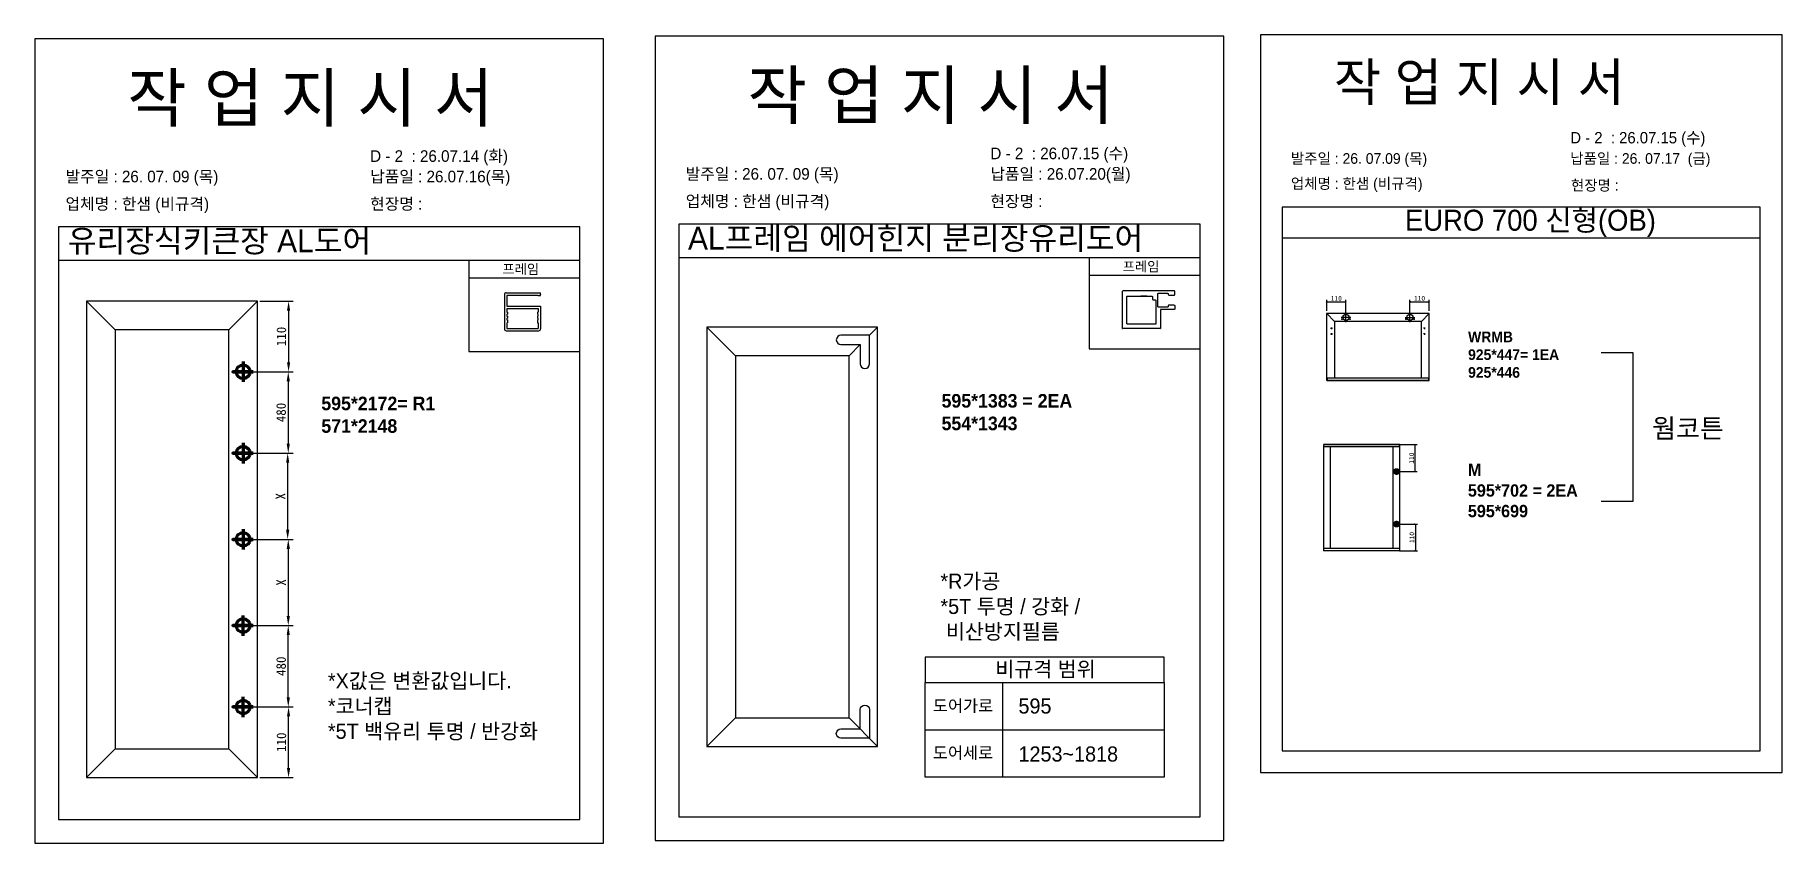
# Model space of a CAD drawing. Header units: millimetres. Extents: x -44117 to 256353, y -2095463 to 65325.
# Drawn here: x 110897 to 120065, y -1106079 to -1101839 of the extents above; entities that cross this region are included whole.
import ezdxf

# ---------------------------------------------------------------- set-up
doc = ezdxf.new("R2010")
doc.units = ezdxf.units.MM
doc.header["$LTSCALE"] = 10
doc.layers.add('Layer1', color=7, linetype='Continuous', lineweight=70)
doc.layers.add('PDF_Geomertry', color=7, linetype='Continuous')
doc.layers.add('PDF_Text', color=7, linetype='Continuous')
doc.styles.add('MtX_Gulim', font='')
doc.styles.add('PDF Arial', font='')
doc.styles.get('MtX_Gulim').set_extended_font_data('Gulim', bold=True)
doc.styles.get('PDF Arial').set_extended_font_data('Arial')
doc.dimstyles.new('ISO-25', dxfattribs={"dimtxt": 2.5, "dimasz": 2.5, "dimexe": 1, "dimexo": 1, "dimtad": 1, "dimtxsty": 'Standard', "dimblk": 'ARCHTICK', "dimcen": 2.5, "dimadec": 0, "dimazin": 0, "dimtfac": 1, "dimtmove": 0, "dimatfit": 3, "dimfxl": 0, "dimarcsym": 0})
doc.dimstyles.new('복사 ISO-25', dxfattribs={"dimscale": 3, "dimtxt": 2.5, "dimasz": 2.5, "dimexe": 1.25, "dimexo": 0.625, "dimtad": 1, "dimtxsty": 'Standard', "dimcen": 2.5, "dimadec": 0, "dimazin": 0, "dimtfac": 1, "dimtmove": 0, "dimatfit": 3, "dimfxl": 0, "dimarcsym": 0})

msp = doc.modelspace()

# ---------------------------------------------------------------- texts
at = {"linetype": 'Continuous', "style": 'MtX_Gulim'}
for p in [(113349.96367, -1103092.83688), (116604.45973, -1103078.99372)]:
    msp.add_text('프레임', height=51.271748, dxfattribs=at).set_placement(p)
at = {"attachment_point": 1}
for s, width, gutter_width, heights, insert, char_height in [('{\\fGulim|b0|i0|c129|p50;작 업 지 시 서}', 4666.4485321, 17.63682, [-219.88959], (117712.96772, -1101986.87492), 197.5323919), ('{\\fGulim|b0|i0|c129|p50;작 업 지 시 서}', 5874.4321472, 22.20239, [-276.81147], (111381.49685, -1102044.13358), 248.6667591), ('{\\fGulim|b0|i0|c129|p50;작 업 지 시 서}', 5874.4321472, 22.20239, [-276.81147], (114635.99291, -1102030.29042), 248.6667591), ('{\\fGulim|b0|i0|c129|p50;\\C1;D - 2  : 26.07.14 (화)}', 5874.4321472, 22.20239, [62.32696], (112655.99127, -1102443.70731), 60.923356), ('{\\fGulim|b0|i0|c129|p50;\\C1;D - 2  : 26.07.15 (수)}', 5874.4321472, 22.20239, [62.32696], (115910.48732, -1102429.86415), 60.923356), ('\\pt11;{\\fGulim|b0|i0|c129|p50;발주일 : 26. 07.09 (목)}', 5387.0305146, 20.36026, [56.20102], (117487.22808, -1102458.94493), 55.8685452), ('{\\fGulim|b0|i0|c129|p50;납품일 : 26. 07.17  (금)}', 5387.0305146, 20.36026, [57.15569], (118953.13072, -1102458.94493), 55.8685452), ('\\pt11;{\\fGulim|b0|i0|c129|p50;발주일 : 26. 07. 09 (목)}', 5874.4321472, 22.20239, [61.28591], (111057.45835, -1102551.10581), 60.923356), ('{\\fGulim|b0|i0|c129|p50;납품일 : 26.07.16(목)}', 5874.4321472, 22.20239, [62.32696], (112655.99127, -1102551.10581), 60.923356), ('\\pt11;{\\fGulim|b0|i0|c129|p50;발주일 : 26. 07. 09 (목)}', 5874.4321472, 22.20239, [61.28591], (114311.95441, -1102537.26265), 60.923356), ('{\\fGulim|b0|i0|c129|p50;납품일 : 26.07.20(월)}', 5874.4321472, 22.20239, [62.32696], (115910.48732, -1102537.26265), 60.923356), ('{\\fGulim|b0|i0|c129|p50;업체명 : 한샘 (비규격)}', 5387.0305146, 20.36026, [58.82126], (117487.22808, -1102590.31938), 55.8685452), ('{\\fGulim|b0|i0|c129|p50;현장명 :  }', 5350.1178156, 20.22075, [61.9135], (118957.02875, -1102599.68879), 55.485726), ('{\\fGulim|b0|i0|c129|p50;업체명 : 한샘 (비규격)}', 5874.4321472, 22.20239, [64.14322], (111057.45835, -1102694.3666), 60.923356), ('{\\fGulim|b0|i0|c129|p50;현장명 : }', 5874.4321472, 22.20239, [-67.98106], (112655.99127, -1102694.3666), 60.923356), ('{\\fGulim|b0|i0|c129|p50;업체명 : 한샘 (비규격)}', 5874.4321472, 22.20239, [64.14322], (114311.95441, -1102680.52344), 60.923356), ('{\\fGulim|b0|i0|c129|p50;현장명 : }', 5874.4321472, 22.20239, [-67.98106], (115910.48732, -1102680.52344), 60.923356), ('{\\fGulim|b0|i0|c129|p50;EURO 700 신형(OB)}', 2601.342149, 9.83176, [-138.56106], (118085.7424, -1102755.85198), 110.1157193), ('{\\fGulim|b0|i0|c129|p50;유리장식키큰장 AL도어 }', 2836.7034314, 10.72131, [-133.98922], (111069.35467, -1102859.03129), 120.0786444), ('{\\fGulim|b0|i0|c129|p50;AL프레임 에어힌지 분리장유리도어}', 2836.7034314, 10.72131, [-134.14911], (114323.85072, -1102845.18813), 120.0786444), ('{\\f굴림|b1|i0|c129|p50;WRMB\\P925*447= 1EA\\P\\C1;925*446}', 18233.5802458, 234.5, [-244.1426], (118417.12142, -1103395.23549), 55.9139065), ('{\\f굴림|b1|i0|c129|p50;595*2172= R1\\P\\C1;571*2148}', 21510.0890558, 276.6388, [-191.85936], (112399.77164, -1103736.82997), 71.1356923), ('{\\f굴림|b1|i0|c129|p50;595*1383 = 2EA\\P\\C1;554*1343}', 21510.0890558, 276.6388, [-191.85936], (115654.2677, -1103722.98681), 71.1356923), ('{\\f굴림|b1|i0|c129|p50;\\C5;웜코튼}', 14325.1668253, 184.23434, [-107.93651], (119382.67282, -1103852.865), 100), ('{\\f굴림|b1|i0|c129|p50;M\\P595*702 = 2EA\\P\\C1;595*699}', 19575.7466593, 251.76145, [3084.05434], (118416.12559, -1104088.90832), 64.7386576), ('{\\fGulim|b0|i0|c129|p50;*R가공\\P*5T 투명 / 강화 /\\P 비산방지필름}', 1875.2995193, 7.08769, [-364.28377], (115648.35545, -1104665.43021), 79.3820819), ('{\\fGulim|b0|i0|c129|p50;비규격 범위}', 1875.2995193, 7.08769, [-88.47244], (115936.27033, -1105127.05556), 79.3820819), ('{\\fGulim|b0|i0|c129|p50;*X값은 변환값입니다.\\P*코너캡\\P*5T 백유리 투명 / 반강화 }', 1875.2995193, 7.08769, [-368.08904], (112434.27169, -1105188.47398), 79.3820819), ('{\\fGulim|b0|i0|c129|p50;도어가로}', 1485.9640615, 5.61619, [-70.02071], (115608.92441, -1105327.3335), 62.9013764), ('{\\fGulim|b0|i0|c129|p50;595}', 1875.2995193, 7.08769, [-81.39042], (116057.86463, -1105320.52061), 79.3820819), ('{\\fGulim|b0|i0|c129|p50;도어세로}', 1485.9640615, 5.61619, [-70.02071], (115608.92441, -1105574.15177), 62.9013764), ('{\\fGulim|b0|i0|c129|p50;1253~1818}', 1875.2995193, 7.08769, [-81.60182], (116057.86463, -1105572.17846), 79.3820819)]:
    msp.add_mtext_dynamic_manual_height_columns(s, width=width, gutter_width=gutter_width, heights=heights, dxfattribs=dict(at, insert=insert, char_height=char_height))
at = {"color": 1, "insert": (118953.44518, -1102347.88607), "char_height": 59.7264419, "attachment_point": 1}
msp.add_mtext_dynamic_manual_height_columns('{\\fGulim|b0|i0|c129|p50;D - 2  : 26.07.15 (수)}', width=5759.0217184, gutter_width=21.7662, heights=[61.10247], dxfattribs=at)
at = {"layer": 'PDF_Text', "char_height": 5.30496, "attachment_point": 7, "rotation": 180, "style": 'PDF Arial'}
for insert in [(116604.27245, -1103379.2151), (116807.70477, -1103379.2151)]:
    msp.add_mtext('X', dxfattribs=dict(at, insert=insert))

# ---------------------------------------------------------------- blocks, each defined once
blk = doc.blocks.new('*D7673')
at = {"color": 0, "lineweight": -2}
for p, q in [((112076.9, -1103235.6), (112252.8, -1103235.6)), ((112227.8, -1103285.6), (112227.8, -1103556.3)), ((112001.9, -1103606.3), (112252.8, -1103606.3))]:
    blk.add_line(p, q, dxfattribs=at)
at = {"color": 0}
for points in [[(112236.1, -1103285.6), (112219.4, -1103285.6), (112227.8, -1103235.6)], [(112219.4, -1103556.3), (112236.1, -1103556.3), (112227.8, -1103606.3)]]:
    blk.add_solid(points, dxfattribs=at)
at = {"layer": 'Defpoints', "color": 0}
for p in [(112064.4, -1103235.6), (111989.4, -1103606.3), (112227.8, -1103606.3)]:
    blk.add_point(p, dxfattribs=at)
at = {"color": 0, "insert": (112190.3, -1103421), "char_height": 50, "attachment_point": 5, "rotation": 90}
blk.add_mtext('110', dxfattribs=at)
blk = doc.blocks.new('*D7674')
at = {"color": 0, "lineweight": -2}
for p, q in [((112001.9, -1103606.3), (112251.2, -1103606.3)), ((112226.2, -1103656.3), (112226.2, -1103983.3)), ((112001.9, -1104033.3), (112251.2, -1104033.3))]:
    blk.add_line(p, q, dxfattribs=at)
at = {"color": 0}
for points in [[(112234.6, -1103656.3), (112217.9, -1103656.3), (112226.2, -1103606.3)], [(112217.9, -1103983.3), (112234.6, -1103983.3), (112226.2, -1104033.3)]]:
    blk.add_solid(points, dxfattribs=at)
at = {"layer": 'Defpoints', "color": 0}
for p in [(111989.4, -1103606.3), (111989.4, -1104033.3), (112226.2, -1104033.3)]:
    blk.add_point(p, dxfattribs=at)
at = {"color": 0, "insert": (112188.7, -1103819.8), "char_height": 50, "attachment_point": 5, "rotation": 90}
blk.add_mtext('480', dxfattribs=at)
blk = doc.blocks.new('*D7675')
at = {"color": 0, "lineweight": -2}
for p, q in [((112001.9, -1105365), (112252.8, -1105365)), ((112227.8, -1105685.6), (112227.8, -1105415)), ((112076.9, -1105735.6), (112252.8, -1105735.6))]:
    blk.add_line(p, q, dxfattribs=at)
at = {"color": 0}
for points in [[(112236.1, -1105415), (112219.4, -1105415), (112227.8, -1105365)], [(112219.4, -1105685.6), (112236.1, -1105685.6), (112227.8, -1105735.6)]]:
    blk.add_solid(points, dxfattribs=at)
at = {"layer": 'Defpoints', "color": 0}
for p in [(111989.4, -1105365), (112227.8, -1105365), (112064.4, -1105735.6)]:
    blk.add_point(p, dxfattribs=at)
at = {"color": 0, "insert": (112190.3, -1105550.3), "char_height": 50, "attachment_point": 5, "rotation": 90}
blk.add_mtext('110', dxfattribs=at)
blk = doc.blocks.new('*D7676')
at = {"color": 0, "lineweight": -2}
for p, q in [((112001.9, -1104938), (112251.2, -1104938)), ((112226.2, -1105315), (112226.2, -1104988)), ((112001.9, -1105365), (112251.2, -1105365))]:
    blk.add_line(p, q, dxfattribs=at)
at = {"color": 0}
for points in [[(112234.6, -1104988), (112217.9, -1104988), (112226.2, -1104938)], [(112217.9, -1105315), (112234.6, -1105315), (112226.2, -1105365)]]:
    blk.add_solid(points, dxfattribs=at)
at = {"layer": 'Defpoints', "color": 0}
for p in [(111989.4, -1104938), (112226.2, -1104938), (111989.4, -1105365)]:
    blk.add_point(p, dxfattribs=at)
at = {"color": 0, "insert": (112188.7, -1105151.5), "char_height": 50, "attachment_point": 5, "rotation": 90}
blk.add_mtext('480', dxfattribs=at)
blk = doc.blocks.new('*D7677')
at = {"color": 0, "lineweight": -2}
for p, q in [((112001.9, -1104033.3), (112248.1, -1104033.3)), ((112223.1, -1104435.6), (112223.1, -1104083.3)), ((112001.9, -1104485.6), (112248.1, -1104485.6))]:
    blk.add_line(p, q, dxfattribs=at)
at = {"color": 0}
for points in [[(112231.4, -1104083.3), (112214.8, -1104083.3), (112223.1, -1104033.3)], [(112214.8, -1104435.6), (112231.4, -1104435.6), (112223.1, -1104485.6)]]:
    blk.add_solid(points, dxfattribs=at)
at = {"layer": 'Defpoints', "color": 0}
for p in [(111989.4, -1104033.3), (112223.1, -1104033.3), (111989.4, -1104485.6)]:
    blk.add_point(p, dxfattribs=at)
at = {"color": 0, "insert": (112185.6, -1104259.5), "char_height": 50, "attachment_point": 5, "rotation": 90}
blk.add_mtext('X', dxfattribs=at)
blk = doc.blocks.new('*D7678')
at = {"color": 0, "lineweight": -2}
for p, q in [((112001.9, -1104485.6), (112251.2, -1104485.6)), ((112226.2, -1104535.6), (112226.2, -1104888)), ((112001.9, -1104938), (112251.2, -1104938))]:
    blk.add_line(p, q, dxfattribs=at)
at = {"color": 0}
for points in [[(112234.6, -1104535.6), (112217.9, -1104535.6), (112226.2, -1104485.6)], [(112217.9, -1104888), (112234.6, -1104888), (112226.2, -1104938)]]:
    blk.add_solid(points, dxfattribs=at)
at = {"layer": 'Defpoints', "color": 0}
for p in [(111989.4, -1104485.6), (111989.4, -1104938), (112226.2, -1104938)]:
    blk.add_point(p, dxfattribs=at)
at = {"color": 0, "insert": (112188.7, -1104711.8), "char_height": 50, "attachment_point": 5, "rotation": 90}
blk.add_mtext('X', dxfattribs=at)
blk = doc.blocks.new('_ArchTick')
at = {"color": 0, "linetype": 'ByBlock', "const_width": 0.15}
blk.add_lwpolyline([(-0.5, -0.5), (0.5, 0.5)], dxfattribs=at)
blk = doc.blocks.new('*D7679')
at = {"color": 0, "lineweight": -2}
for p, q in [((117675.4, -1103286.1), (117675.4, -1103229.4)), ((117675.4, -1103239.4), (117776, -1103239.4)), ((117776, -1103305.9), (117776, -1103229.4))]:
    blk.add_line(p, q, dxfattribs=at)
at = {"layer": 'Defpoints', "color": 0}
for p in [(117776, -1103239.4), (117675.4, -1103301.1), (117776, -1103320.9)]:
    blk.add_point(p, dxfattribs=at)
at = {"color": 0, "lineweight": -2, "xscale": 10, "yscale": 10, "zscale": 10, "rotation": 180}
blk.add_blockref('_ArchTick', (117675.4, -1103239.4), dxfattribs=at)
at = {"color": 0, "lineweight": -2, "xscale": 10, "yscale": 10, "zscale": 10}
blk.add_blockref('_ArchTick', (117776, -1103239.4), dxfattribs=at)
at = {"color": 0, "insert": (117725.7, -1103220.7), "char_height": 25, "attachment_point": 5}
blk.add_mtext('110', dxfattribs=at)
blk = doc.blocks.new('*D7680')
at = {"color": 0, "lineweight": -2}
for p, q in [((118112, -1103305.9), (118112, -1103229.4)), ((118112, -1103239.4), (118212.5, -1103239.4)), ((118212.5, -1103286.1), (118212.5, -1103229.4))]:
    blk.add_line(p, q, dxfattribs=at)
at = {"layer": 'Defpoints', "color": 0}
for p in [(118212.5, -1103239.4), (118112, -1103320.9), (118212.5, -1103301.1)]:
    blk.add_point(p, dxfattribs=at)
at = {"color": 0, "lineweight": -2, "xscale": 10, "yscale": 10, "zscale": 10, "rotation": 180}
blk.add_blockref('_ArchTick', (118112, -1103239.4), dxfattribs=at)
at = {"color": 0, "lineweight": -2, "xscale": 10, "yscale": 10, "zscale": 10}
blk.add_blockref('_ArchTick', (118212.5, -1103239.4), dxfattribs=at)
at = {"color": 0, "insert": (118162.2, -1103220.7), "char_height": 25, "attachment_point": 5}
blk.add_mtext('110', dxfattribs=at)
blk = doc.blocks.new('*D7681')
at = {"color": 0, "lineweight": -2}
for p, q in [((118057.2, -1103988.3), (118149.4, -1103988.3)), ((118139.4, -1104130), (118139.4, -1103988.3)), ((118057.2, -1104130), (118149.4, -1104130))]:
    blk.add_line(p, q, dxfattribs=at)
at = {"layer": 'Defpoints', "color": 0}
for p in [(118042.2, -1103988.3), (118139.4, -1103988.3), (118042.2, -1104130)]:
    blk.add_point(p, dxfattribs=at)
at = {"color": 0, "lineweight": -2, "xscale": 10, "yscale": 10, "zscale": 10}
for p, rotation in [((118139.4, -1103988.3), 90), ((118139.4, -1104130), 270)]:
    blk.add_blockref('_ArchTick', p, dxfattribs=dict(at, rotation=rotation))
at = {"color": 0, "insert": (118120.6, -1104059.2), "char_height": 25, "attachment_point": 5, "rotation": 90}
blk.add_mtext('110', dxfattribs=at)
blk = doc.blocks.new('*D7682')
at = {"color": 0, "lineweight": -2}
for p, q in [((118057.2, -1104405.5), (118150.9, -1104405.5)), ((118140.9, -1104405.5), (118140.9, -1104546.4)), ((118057.2, -1104546.4), (118150.9, -1104546.4))]:
    blk.add_line(p, q, dxfattribs=at)
at = {"layer": 'Defpoints', "color": 0}
for p in [(118042.2, -1104405.5), (118042.2, -1104546.4), (118140.9, -1104546.4)]:
    blk.add_point(p, dxfattribs=at)
at = {"color": 0, "lineweight": -2, "xscale": 10, "yscale": 10, "zscale": 10}
for p, rotation in [((118140.9, -1104405.5), 90), ((118140.9, -1104546.4), 270)]:
    blk.add_blockref('_ArchTick', p, dxfattribs=dict(at, rotation=rotation))
at = {"color": 0, "insert": (118122.2, -1104476), "char_height": 25, "attachment_point": 5, "rotation": 90}
blk.add_mtext('110', dxfattribs=at)

# ---------------------------------------------------------------- dimensions: what is measured, and where the dimension line sits
for base, p1, p2, angle, text, dimstyle, override, picture, middle in [((112227.76142, -1103606.27593), (112064.37779, -1103235.62943), (111989.35327, -1103606.27593), 90, '110', '복사 ISO-25', {"dimscale": 20, "dimtxsty": 'Standard'}, '*D7673', (112190.26142, -1103420.95268)), ((112226.23815, -1104033.28543), (111989.37779, -1103606.27593), (111989.37779, -1104033.28543), 90, '480', '복사 ISO-25', {"dimscale": 20, "dimtxsty": 'Standard'}, '*D7674', (112188.73815, -1103819.78068)), ((112223.11315, -1104033.28543), (111989.37779, -1104485.62943), (111989.37779, -1104033.28543), 90, 'X', '복사 ISO-25', {"dimscale": 20, "dimtxsty": 'Standard'}, '*D7677', (112185.61315, -1104259.45743)), ((118139.38155, -1103988.31224), (118042.21603, -1104130.0195), (118042.21603, -1103988.31224), 90, '110', 'ISO-25', {"dimscale": 10, "dimasz": 1, "dimexo": 1.5, "dimtxsty": 'Standard'}, '*D7681', (118120.63155, -1104059.16587)), ((118140.93564, -1104546.3614), (118042.21603, -1104405.54092), (118042.21603, -1104546.3614), 90, '110', 'ISO-25', {"dimscale": 10, "dimasz": 1, "dimexo": 1.5, "dimtxsty": 'Standard'}, '*D7682', (118122.18564, -1104475.95116)), ((112226.23815, -1104937.97343), (111989.37779, -1104485.62943), (111989.37779, -1104937.97343), 90, 'X', '복사 ISO-25', {"dimscale": 20, "dimtxsty": 'Standard'}, '*D7678', (112188.73815, -1104711.80143)), ((112226.23815, -1104937.97343), (111989.37779, -1105364.98294), (111989.37779, -1104937.97343), 270, '480', '복사 ISO-25', {"dimscale": 20, "dimtxsty": 'Standard'}, '*D7676', (112188.73815, -1105151.47818)), ((112227.76142, -1105364.98294), (112064.37779, -1105735.62943), (111989.35327, -1105364.98294), 270, '110', '복사 ISO-25', {"dimscale": 20, "dimtxsty": 'Standard'}, '*D7675', (112190.26142, -1105550.30618))]:
    dim = msp.add_linear_dim(base=base, p1=p1, p2=p2, angle=angle, text=text, dimstyle=dimstyle, override=override)
    dim.commit()
    dim.dimension.update_dxf_attribs({"geometry": picture, "text_midpoint": middle})
for base, p1, p2, picture, middle in [((117776.00671, -1103239.40019), (117675.44839, -1103301.08859), (117776.00671, -1103320.92349), '*D7679', (117725.72755, -1103220.65019)), ((118212.51214, -1103239.40019), (118111.95383, -1103320.92349), (118212.51214, -1103301.08859), '*D7680', (118162.23298, -1103220.65019))]:
    dim = msp.add_linear_dim(base=base, p1=p1, p2=p2, text='110', dimstyle='ISO-25', override={"dimscale": 10, "dimasz": 1, "dimexo": 1.5, "dimtxsty": 'Standard'})
    dim.commit()
    dim.dimension.update_dxf_attribs({"geometry": picture, "text_midpoint": middle})

# ---------------------------------------------------------------- linework, layer by layer
for p, q in [((119950.66077, -1102742.82684), (117442.27711, -1102742.82684)), ((113756.60791, -1102845.20859), (111021.27356, -1102845.20859)), ((117011.10396, -1102831.36543), (114275.76961, -1102831.36543)), ((119950.66077, -1102905.7089), (117442.27711, -1102905.7089)), ((113756.60791, -1103022.8277), (111021.27356, -1103022.8277)), ((117011.10396, -1103008.98455), (114275.76961, -1103008.98455)), ((113756.60791, -1103115.20633), (113174.48784, -1103115.20633)), ((117011.10396, -1103101.36317), (116428.98389, -1103101.36317)), ((111317.85668, -1103385.62943), (111167.85668, -1103235.62943)), ((111914.37779, -1103385.62943), (112064.37779, -1103235.62943)), ((113360.37707, -1103201.11769), (113360.37707, -1103381.11769)), ((113370.37707, -1103191.11769), (113550.37707, -1103191.11769)), ((113372.37707, -1103206.11769), (113372.37707, -1103262.11769)), ((113538.37707, -1103206.11769), (113372.37707, -1103206.11769)), ((113538.37707, -1103206.11769), (113550.37707, -1103206.11769)), ((113550.37707, -1103206.11769), (113550.37707, -1103191.11769)), ((113550.37707, -1103201.11769), (113550.37707, -1103203.11769)), ((113372.37707, -1103262.11769), (113550.37707, -1103262.11769)), ((113372.37707, -1103274.11769), (113372.37707, -1103279.11769)), ((113372.37707, -1103274.11769), (113372.37707, -1103294.11769)), ((113372.37707, -1103274.11769), (113538.37707, -1103274.11769)), ((113372.37707, -1103294.11769), (113376.37707, -1103294.11769)), ((113372.37707, -1103304.11769), (113372.37707, -1103314.11769)), ((113372.37707, -1103304.11769), (113376.37707, -1103304.11769)), ((113372.37707, -1103314.11769), (113376.37707, -1103314.11769)), ((113372.37707, -1103324.11769), (113372.37707, -1103334.11769)), ((113372.37707, -1103324.11769), (113376.37707, -1103324.11769)), ((113372.37707, -1103334.11769), (113376.37707, -1103334.11769)), ((113376.37707, -1103294.11769), (113376.37707, -1103304.11769)), ((113376.37707, -1103314.11769), (113376.37707, -1103324.11769)), ((113376.37707, -1103334.11769), (113376.37707, -1103349.11769)), ((113534.37707, -1103294.11769), (113534.37707, -1103304.11769)), ((113534.37707, -1103294.11769), (113538.37707, -1103294.11769)), ((113534.37707, -1103304.11769), (113538.37707, -1103304.11769)), ((113534.37707, -1103314.11769), (113534.37707, -1103324.11769)), ((113534.37707, -1103314.11769), (113538.37707, -1103314.11769)), ((113534.37707, -1103324.11769), (113538.37707, -1103324.11769)), ((113534.37707, -1103334.11769), (113534.37707, -1103349.11769)), ((113534.37707, -1103334.11769), (113538.37707, -1103334.11769)), ((113538.37707, -1103274.11769), (113538.37707, -1103279.11769)), ((113538.37707, -1103274.11769), (113538.37707, -1103294.11769)), ((113538.37707, -1103314.11769), (113538.37707, -1103304.11769)), ((113538.37707, -1103334.11769), (113538.37707, -1103324.11769)), ((113550.37707, -1103262.11769), (113550.37707, -1103381.11769)), ((117674.98711, -1103301.08859), (117674.98711, -1103650.7363)), ((117716.04073, -1103342.14222), (117675.12221, -1103300.76242)), ((118212.51214, -1103300.62732), (117675.44839, -1103300.62732)), ((117801.16718, -1103320.92349), (117750.84624, -1103320.92349)), ((117758.93947, -1103330.14902), (117751.55904, -1103330.14902)), ((117755.24926, -1103326.45881), (117755.24926, -1103333.83924)), ((117776.0067, -1103346.08396), (117776.0067, -1103295.76302)), ((117800.45437, -1103330.14902), (117793.07394, -1103330.14902)), ((117796.76416, -1103326.45881), (117796.76416, -1103333.83924)), ((118086.79335, -1103320.92349), (118137.1143, -1103320.92349)), ((118094.8866, -1103330.14902), (118087.50617, -1103330.14902)), ((118091.19639, -1103326.45881), (118091.19639, -1103333.83924)), ((118111.95383, -1103346.08396), (118111.95383, -1103295.76302)), ((118136.4015, -1103330.14902), (118129.02107, -1103330.14902)), ((118132.71129, -1103326.45881), (118132.71129, -1103333.83924)), ((118171.91979, -1103342.14222), (118212.83831, -1103300.76242)), ((118212.97341, -1103650.7363), (118212.97341, -1103301.08859)), ((113370.37707, -1103391.11769), (113540.37707, -1103391.11769)), ((113372.37707, -1103349.11769), (113372.37707, -1103379.11769)), ((113372.37707, -1103349.11769), (113376.37707, -1103349.11769)), ((113372.37707, -1103379.11769), (113538.37707, -1103379.11769)), ((113534.37707, -1103349.11769), (113538.37707, -1103349.11769)), ((113538.37707, -1103349.11769), (113538.37707, -1103379.11769)), ((113538.37707, -1103371.11769), (113538.37707, -1103379.11769)), ((114572.35273, -1103521.78628), (114422.35273, -1103371.78628)), ((115276.32565, -1103414.33447), (115318.87384, -1103371.78628)), ((117695.74457, -1103378.1218), (117704.9701, -1103378.1218)), ((117695.74457, -1103407.6435), (117704.9701, -1103407.6435)), ((117700.35733, -1103373.50903), (117700.35733, -1103382.73456)), ((117700.35733, -1103403.03073), (117700.35733, -1103412.25627)), ((117716.04073, -1103342.14222), (117716.04073, -1103638.28183)), ((118171.91979, -1103342.14222), (117716.04073, -1103342.14222)), ((118171.91979, -1103637.35927), (118171.91979, -1103342.14222)), ((118192.21597, -1103378.1218), (118182.99044, -1103378.1218)), ((118192.21597, -1103407.6435), (118182.99044, -1103407.6435)), ((118187.60321, -1103373.50903), (118187.60321, -1103382.73456)), ((118187.60321, -1103403.03073), (118187.60321, -1103412.25627)), ((115168.87384, -1103521.78628), (115227.60482, -1103463.0553)), ((117674.98711, -1103637.35927), (118212.97341, -1103637.35927)), ((117674.98711, -1103649.906), (118212.51214, -1103649.906)), ((117675.44839, -1103651.19757), (118212.51214, -1103651.19757)), ((117677.29349, -1103637.35927), (117677.29349, -1103651.19757)), ((118210.66703, -1103651.19757), (118210.66703, -1103637.35927)), ((117657.77941, -1103988.71314), (117657.77941, -1104545.96049)), ((118059.55507, -1103989.43476), (117657.77941, -1103989.43476)), ((118059.55507, -1104000.33916), (117657.77941, -1104000.33916)), ((118059.15417, -1103988.31224), (117658.18031, -1103988.31224)), ((117693.45928, -1103999.53737), (117693.45928, -1104534.33447)), ((118023.4743, -1104534.33447), (118023.4743, -1104000.33916)), ((118057.55058, -1104000.33916), (118057.55058, -1103988.31224)), ((118059.55507, -1104545.96049), (118059.55507, -1103988.71314)), ((118059.55507, -1104534.33447), (117657.77941, -1104534.33447)), ((118059.55507, -1104545.23888), (117657.77941, -1104545.23888)), ((118059.15417, -1104546.3614), (117658.18031, -1104546.3614)), ((117659.7839, -1104546.3614), (117659.7839, -1104534.33447)), ((118057.55058, -1104534.33447), (118057.55058, -1104546.3614)), ((116822.97291, -1105237.53619), (116822.97291, -1105103.17752)), ((115974.83758, -1105237.53619), (115974.83758, -1105733.10856)), ((114572.35273, -1105421.78628), (114422.35273, -1105571.78628)), ((115168.87384, -1105421.78628), (115318.87384, -1105571.78628)), ((115568.55535, -1105485.32237), (116822.97291, -1105485.32237)), ((111317.85668, -1105585.62943), (111167.85668, -1105735.62943)), ((111914.37779, -1105585.62943), (112064.37779, -1105735.62943))]:
    msp.add_line(p, q)
for points in [[(110896.94018, -1106079.35119), (113880.94129, -1106079.35119), (113880.94129, -1101859.12105), (110896.94018, -1101859.12105)], [(114151.43623, -1106065.50803), (117135.43734, -1106065.50803), (117135.43734, -1101845.27789), (114151.43623, -1101845.27789)], [(117328.25967, -1105708.63263), (120064.67821, -1105708.63263), (120064.67821, -1101838.55498), (117328.25967, -1101838.55498)], [(113756.60791, -1103022.8277), (113174.48784, -1103022.8277), (113174.48784, -1103499.28579), (113756.60791, -1103499.28579)], [(117011.10396, -1103008.98455), (116428.98389, -1103008.98455), (116428.98389, -1103485.44263), (117011.10396, -1103485.44263)], [(111167.85668, -1105735.62943), (112064.37779, -1105735.62943), (112064.37779, -1103235.62943), (111167.85668, -1103235.62943)], [(111317.85668, -1105585.62943), (111914.37779, -1105585.62943), (111914.37779, -1103385.62943), (111317.85668, -1103385.62943)], [(114422.35273, -1105571.78628), (115318.87384, -1105571.78628), (115318.87384, -1103371.78628), (114422.35273, -1103371.78628)], [(114572.35273, -1105421.78628), (115168.87384, -1105421.78628), (115168.87384, -1103521.78628), (114572.35273, -1103521.78628)], [(115568.55535, -1105237.53619), (116822.97291, -1105237.53619), (116822.97291, -1105733.10856), (115568.55535, -1105733.10856)]]:
    msp.add_lwpolyline(points, close=True)
for points in [[(117442.27711, -1102742.82684), (117442.27711, -1105594.61519), (119950.66077, -1105594.61519), (119950.66077, -1102742.82684)], [(111021.27356, -1102845.20859), (111021.27356, -1105955.01781), (113756.60791, -1105955.01781), (113756.60791, -1102845.20859)], [(114275.76961, -1102831.36543), (114275.76961, -1105941.17465), (117011.10396, -1105941.17465), (117011.10396, -1102831.36543)], [(119115.21412, -1103505.0567), (119281.37921, -1103505.0567), (119281.37921, -1104286.7879), (119115.21412, -1104286.7879)], [(116822.97291, -1105103.17752), (115568.55535, -1105103.17752), (115568.55535, -1105237.53619), (116822.97291, -1105237.53619)]]:
    msp.add_lwpolyline(points)
for points in [[(115276.35681, -1103463.0553), (115276.35681, -1103414.33447), (115126.35681, -1103414.33447, 1), (115126.35681, -1103463.0553), (115227.63598, -1103463.0553), (115227.63598, -1103564.33447, 1), (115276.35681, -1103564.33447), (115276.35681, -1103414.33447), (115227.63598, -1103414.33447)], [(115276.35681, -1105480.51726), (115276.35681, -1105529.23809), (115126.35681, -1105529.23809, -1), (115126.35681, -1105480.51726), (115227.63598, -1105480.51726), (115227.63598, -1105379.23809, -1), (115276.35681, -1105379.23809), (115276.35681, -1105529.23809), (115227.63598, -1105529.23809)]]:
    msp.add_lwpolyline(points, format="xyb")
for centre, radius in [((117755.24926, -1103330.14902), 1.47609), ((117776.0067, -1103320.92349), 16.14468), ((117796.76416, -1103330.14902), 1.47609), ((118091.19639, -1103330.14902), 1.47609), ((118111.95383, -1103320.92349), 16.14468), ((118132.71129, -1103330.14902), 1.47609), ((117700.35733, -1103378.12179), 1.38383), ((117700.35733, -1103407.6435), 1.38383), ((118187.60321, -1103378.12179), 1.38383), ((118187.60321, -1103407.6435), 1.38383)]:
    msp.add_circle(centre, radius)
for centre, radius, start, end in [((113370.37707, -1103201.11769), 10, 90, 180), ((117675.44839, -1103301.08859), 0.46128, 90, 180), ((118212.51214, -1103301.08859), 0.46128, 0, 90), ((113370.37707, -1103381.11769), 10, 180, 270), ((113540.37707, -1103381.11769), 10, 270, 0), ((113540.37707, -1103381.11769), 10, 270, 0), ((117675.44839, -1103650.7363), 0.46128, 180, 270), ((118212.51214, -1103650.7363), 0.46128, 270, 0), ((118059.15417, -1103988.71314), 0.4009, 0, 90), ((117658.18031, -1104545.9605), 0.4009, 180, 270), ((118059.15417, -1104545.9605), 0.4009, 270, 0)]:
    msp.add_arc(centre, radius, start, end)
at = {"layer": 'Layer1'}
for p, q in [((111989.37779, -1103552.78408), (111989.37779, -1103659.76778)), ((111989.37779, -1103979.79359), (111989.37779, -1104086.77728)), ((118042.21603, -1104115.24398), (118042.21603, -1104144.79503)), ((111989.37779, -1104432.13759), (111989.37779, -1104539.12128)), ((118042.21603, -1104420.31645), (118042.21603, -1104390.7654)), ((111989.37779, -1104991.46528), (111989.37779, -1104884.48158)), ((111989.37779, -1105418.47478), (111989.37779, -1105311.49109))]:
    msp.add_line(p, q, dxfattribs=at)
for points in [[(112042.86963, -1103606.27593), (111935.88594, -1103606.27593)], [(112042.86963, -1104033.28543), (111935.88594, -1104033.28543)], [(118056.99156, -1104130.0195), (118027.44051, -1104130.0195)], [(118056.99156, -1104405.54092), (118027.44051, -1104405.54092)], [(112042.86963, -1104485.62943), (111935.88594, -1104485.62943)], [(112042.86963, -1104937.97343), (111935.88594, -1104937.97343)], [(112042.86963, -1105364.98294), (111935.88594, -1105364.98294)]]:
    msp.add_lwpolyline(points, close=True, dxfattribs=at)
for centre, radius in [((111989.37779, -1103606.27593), 35.66123), ((111989.37779, -1104033.28543), 35.66123), ((118042.21603, -1104130.0195), 9.85035), ((118042.21603, -1104405.54092), 9.85035), ((111989.37779, -1104485.62943), 35.66123), ((111989.37779, -1104937.97343), 35.66123), ((111989.37779, -1105364.98294), 35.66123)]:
    msp.add_circle(centre, radius, dxfattribs=at)
at = {"layer": 'PDF_Geomertry', "lineweight": 25}
for points in [[(116875.13471, -1103257.21694), (116875.80842, -1103257.21694), (116876.48214, -1103257.21694), (116876.48214, -1103257.89065), (116877.15585, -1103257.89065), (116877.82956, -1103258.56437), (116877.82956, -1103259.23808), (116878.50362, -1103259.23808), (116878.50362, -1103259.91179), (116878.50362, -1103260.58551), (116879.17699, -1103260.58551), (116879.17699, -1103261.25939), (116879.17699, -1103261.93311), (116879.17699, -1103274.06046), (116879.17699, -1103274.73417), (116878.50362, -1103274.73417), (116878.50362, -1103275.40789), (116878.50362, -1103276.0816), (116877.82956, -1103276.75531), (116877.82956, -1103277.42903), (116877.15585, -1103277.42903), (116877.15585, -1103278.10291), (116876.48214, -1103278.10291), (116875.80842, -1103278.10291), (116875.80842, -1103278.77663), (116875.13471, -1103278.77663), (116874.461, -1103278.77663), (116873.78728, -1103278.77663), (116806.4132, -1103278.77663), (116805.73949, -1103278.77663), (116805.06578, -1103278.77663), (116805.06578, -1103279.45034), (116804.39206, -1103279.45034), (116804.39206, -1103280.12405), (116803.71835, -1103280.12405), (116803.71835, -1103280.79794), (116803.71835, -1103281.47165), (116803.71835, -1103375.12158), (116803.71835, -1103375.7953), (116803.71835, -1103376.46901), (116803.04464, -1103376.46901), (116803.04464, -1103377.14272), (116803.04464, -1103377.81644), (116802.37058, -1103377.81644), (116802.37058, -1103378.49015), (116801.69687, -1103378.49015), (116801.69687, -1103379.16404), (116801.02315, -1103379.16404), (116800.34944, -1103379.83775), (116799.67573, -1103379.83775), (116799.00201, -1103379.83775), (116798.3283, -1103379.83775), (116608.33324, -1103379.83775), (116607.65952, -1103379.83775), (116606.98581, -1103379.83775), (116606.3121, -1103379.83775), (116605.63838, -1103379.16404), (116604.96467, -1103379.16404), (116604.96467, -1103378.49015), (116604.29096, -1103378.49015), (116604.29096, -1103377.81644), (116603.61724, -1103377.81644), (116603.61724, -1103377.14272), (116603.61724, -1103376.46901), (116602.94353, -1103376.46901), (116602.94353, -1103375.7953), (116602.94353, -1103375.12158), (116602.94353, -1103186.47395), (116602.94353, -1103185.80024), (116602.94353, -1103185.12652), (116603.61724, -1103185.12652), (116603.61724, -1103184.45281), (116603.61724, -1103183.7791), (116604.29096, -1103183.7791), (116604.29096, -1103183.10538), (116604.96467, -1103183.10538), (116604.96467, -1103182.43167), (116604.96467, -1103181.75796)], [(116789.57002, -1103196.57999), (116789.57002, -1103195.90628), (116789.57002, -1103195.23257), (116790.24374, -1103195.23257), (116790.24374, -1103194.55885), (116790.24374, -1103193.88514), (116790.91745, -1103193.88514), (116791.59116, -1103193.88514), (116791.59116, -1103193.21143), (116792.26488, -1103193.21143), (116792.93859, -1103193.21143), (116840.10059, -1103193.21143), (116840.7743, -1103193.21143), (116841.44801, -1103193.21143), (116841.44801, -1103193.88514), (116842.12173, -1103193.88514), (116842.12173, -1103194.55885), (116842.79544, -1103194.55885), (116842.79544, -1103195.23257), (116843.46915, -1103195.90628), (116843.46915, -1103196.57999), (116843.46915, -1103198.60113), (116843.46915, -1103199.27485), (116843.46915, -1103199.94856), (116843.46915, -1103200.62262), (116844.14287, -1103200.62262), (116844.14287, -1103201.29633), (116844.81692, -1103201.97004), (116845.49064, -1103201.97004), (116845.49064, -1103202.64376), (116846.16435, -1103202.64376), (116846.83806, -1103203.31747), (116847.51178, -1103203.31747), (116848.18549, -1103203.31747), (116873.78763, -1103203.31747), (116874.46134, -1103203.31747), (116875.13505, -1103203.31747), (116875.80877, -1103203.31747), (116875.80877, -1103202.64376), (116876.48248, -1103202.64376), (116877.15619, -1103202.64376), (116877.15619, -1103201.97004), (116877.82991, -1103201.97004), (116877.82991, -1103201.29633), (116878.50396, -1103200.62262), (116878.50396, -1103199.94856), (116878.50396, -1103199.27485), (116879.17768, -1103199.27485), (116879.17768, -1103198.60113), (116879.17768, -1103186.47395), (116879.17768, -1103185.80024), (116879.17768, -1103185.12652), (116878.50396, -1103185.12652), (116878.50396, -1103184.45281), (116878.50396, -1103183.7791), (116877.82991, -1103183.7791), (116877.82991, -1103183.10504), (116877.15619, -1103183.10504), (116877.15619, -1103182.43133), (116876.48248, -1103182.43133), (116876.48248, -1103181.75761), (116875.80877, -1103181.75761), (116875.13505, -1103181.75761), (116874.46134, -1103181.75761), (116873.78763, -1103181.75761), (116789.57002, -1103181.75761), (116608.33392, -1103181.75761), (116607.65987, -1103181.75761), (116606.98615, -1103181.75761), (116606.31244, -1103181.75761), (116605.63873, -1103181.75761), (116605.63873, -1103182.43133), (116604.96501, -1103182.43133)], [(116627.87195, -1103354.9095), (116627.19824, -1103354.9095), (116627.19824, -1103354.23578), (116627.19824, -1103353.5619), (116627.19824, -1103352.88818), (116627.19824, -1103212.07643), (116627.19824, -1103211.40272), (116627.19824, -1103210.729), (116627.87195, -1103210.05529), (116628.54567, -1103210.05529), (116628.54567, -1103209.38158), (116629.21938, -1103209.38158), (116629.89344, -1103209.38158), (116756.5567, -1103209.38158), (116757.23041, -1103209.38158), (116757.90412, -1103209.38158), (116758.57784, -1103209.38158), (116759.25155, -1103209.38158), (116759.25155, -1103210.05529), (116759.92526, -1103210.05529), (116759.92526, -1103210.729), (116760.59898, -1103210.729), (116760.59898, -1103211.40272), (116761.27269, -1103211.40272), (116761.27269, -1103212.07643), (116761.27269, -1103212.75014), (116761.9464, -1103212.75014), (116761.9464, -1103213.42386), (116761.9464, -1103214.09757), (116761.9464, -1103224.20361), (116761.9464, -1103224.8775), (116761.9464, -1103225.55121), (116761.9464, -1103226.22492), (116762.62012, -1103226.22492), (116762.62012, -1103226.89864), (116763.29383, -1103227.57252), (116763.96754, -1103228.24624), (116764.6416, -1103228.24624), (116764.6416, -1103228.91995), (116765.31531, -1103228.91995), (116765.98903, -1103228.91995), (116766.66274, -1103228.91995), (116774.74764, -1103228.91995), (116775.42136, -1103228.91995), (116776.09507, -1103228.91995), (116776.09507, -1103229.59366), (116776.76878, -1103229.59366), (116777.4425, -1103229.59366), (116777.4425, -1103230.26738), (116778.11621, -1103230.26738), (116778.11621, -1103230.94109), (116778.78992, -1103230.94109), (116778.78992, -1103231.6148), (116779.46364, -1103231.6148), (116779.46364, -1103232.28852), (116779.46364, -1103232.96223), (116779.46364, -1103233.63611), (116779.46364, -1103234.30983), (116779.46364, -1103352.88818), (116779.46364, -1103353.5619), (116779.46364, -1103354.23578), (116779.46364, -1103354.9095), (116778.78992, -1103354.9095), (116778.78992, -1103355.58321), (116778.11621, -1103355.58321), (116777.4425, -1103356.25692), (116776.76878, -1103356.25692), (116629.89309, -1103356.25692), (116629.21972, -1103356.25692), (116628.54567, -1103356.25692), (116628.54567, -1103355.58321), (116627.87161, -1103355.58321), (116627.87161, -1103354.9095), (116627.87161, -1103354.23544)], [(116732.30164, -1103209.38158), (116699.96203, -1103209.38158)], [(116875.13505, -1103257.21694), (116874.46134, -1103257.21694), (116874.46134, -1103256.54323), (116873.78763, -1103256.54323), (116848.18549, -1103256.54323), (116847.51178, -1103257.21694), (116846.83806, -1103257.21694), (116846.16435, -1103257.21694), (116845.49029, -1103257.21694), (116845.49029, -1103257.89065), (116844.81658, -1103257.89065), (116844.81658, -1103258.56437), (116844.14287, -1103258.56437), (116844.14287, -1103259.23808), (116843.46915, -1103259.23808), (116843.46915, -1103259.91197), (116843.46915, -1103260.58568), (116843.46915, -1103261.25939), (116843.46915, -1103261.93311), (116843.46915, -1103263.95442), (116843.46915, -1103264.62813), (116842.79544, -1103264.62813), (116842.79544, -1103265.30184), (116842.79544, -1103265.97556), (116842.12173, -1103265.97556), (116842.12173, -1103266.64927), (116841.44801, -1103266.64927), (116840.7743, -1103266.64927), (116840.10059, -1103266.64927), (116792.93859, -1103266.64927), (116792.26488, -1103266.64927), (116791.59116, -1103266.64927), (116790.91745, -1103266.64927), (116790.91745, -1103265.97556), (116790.24374, -1103265.97556), (116790.24374, -1103265.30184), (116789.57002, -1103265.30184), (116789.57002, -1103264.62813), (116789.57002, -1103263.95442), (116789.57002, -1103196.58034)]]:
    msp.add_lwpolyline(points, dxfattribs=at)

msp.set_redraw_order([(e.dxf.handle, doc.entitydb.next_handle()) for e in msp.query("TEXT MTEXT ATTDEF DIMENSION ARC_DIMENSION")])  # texts and dimensions are drawn at this point

doc.saveas('drawing.dxf')
